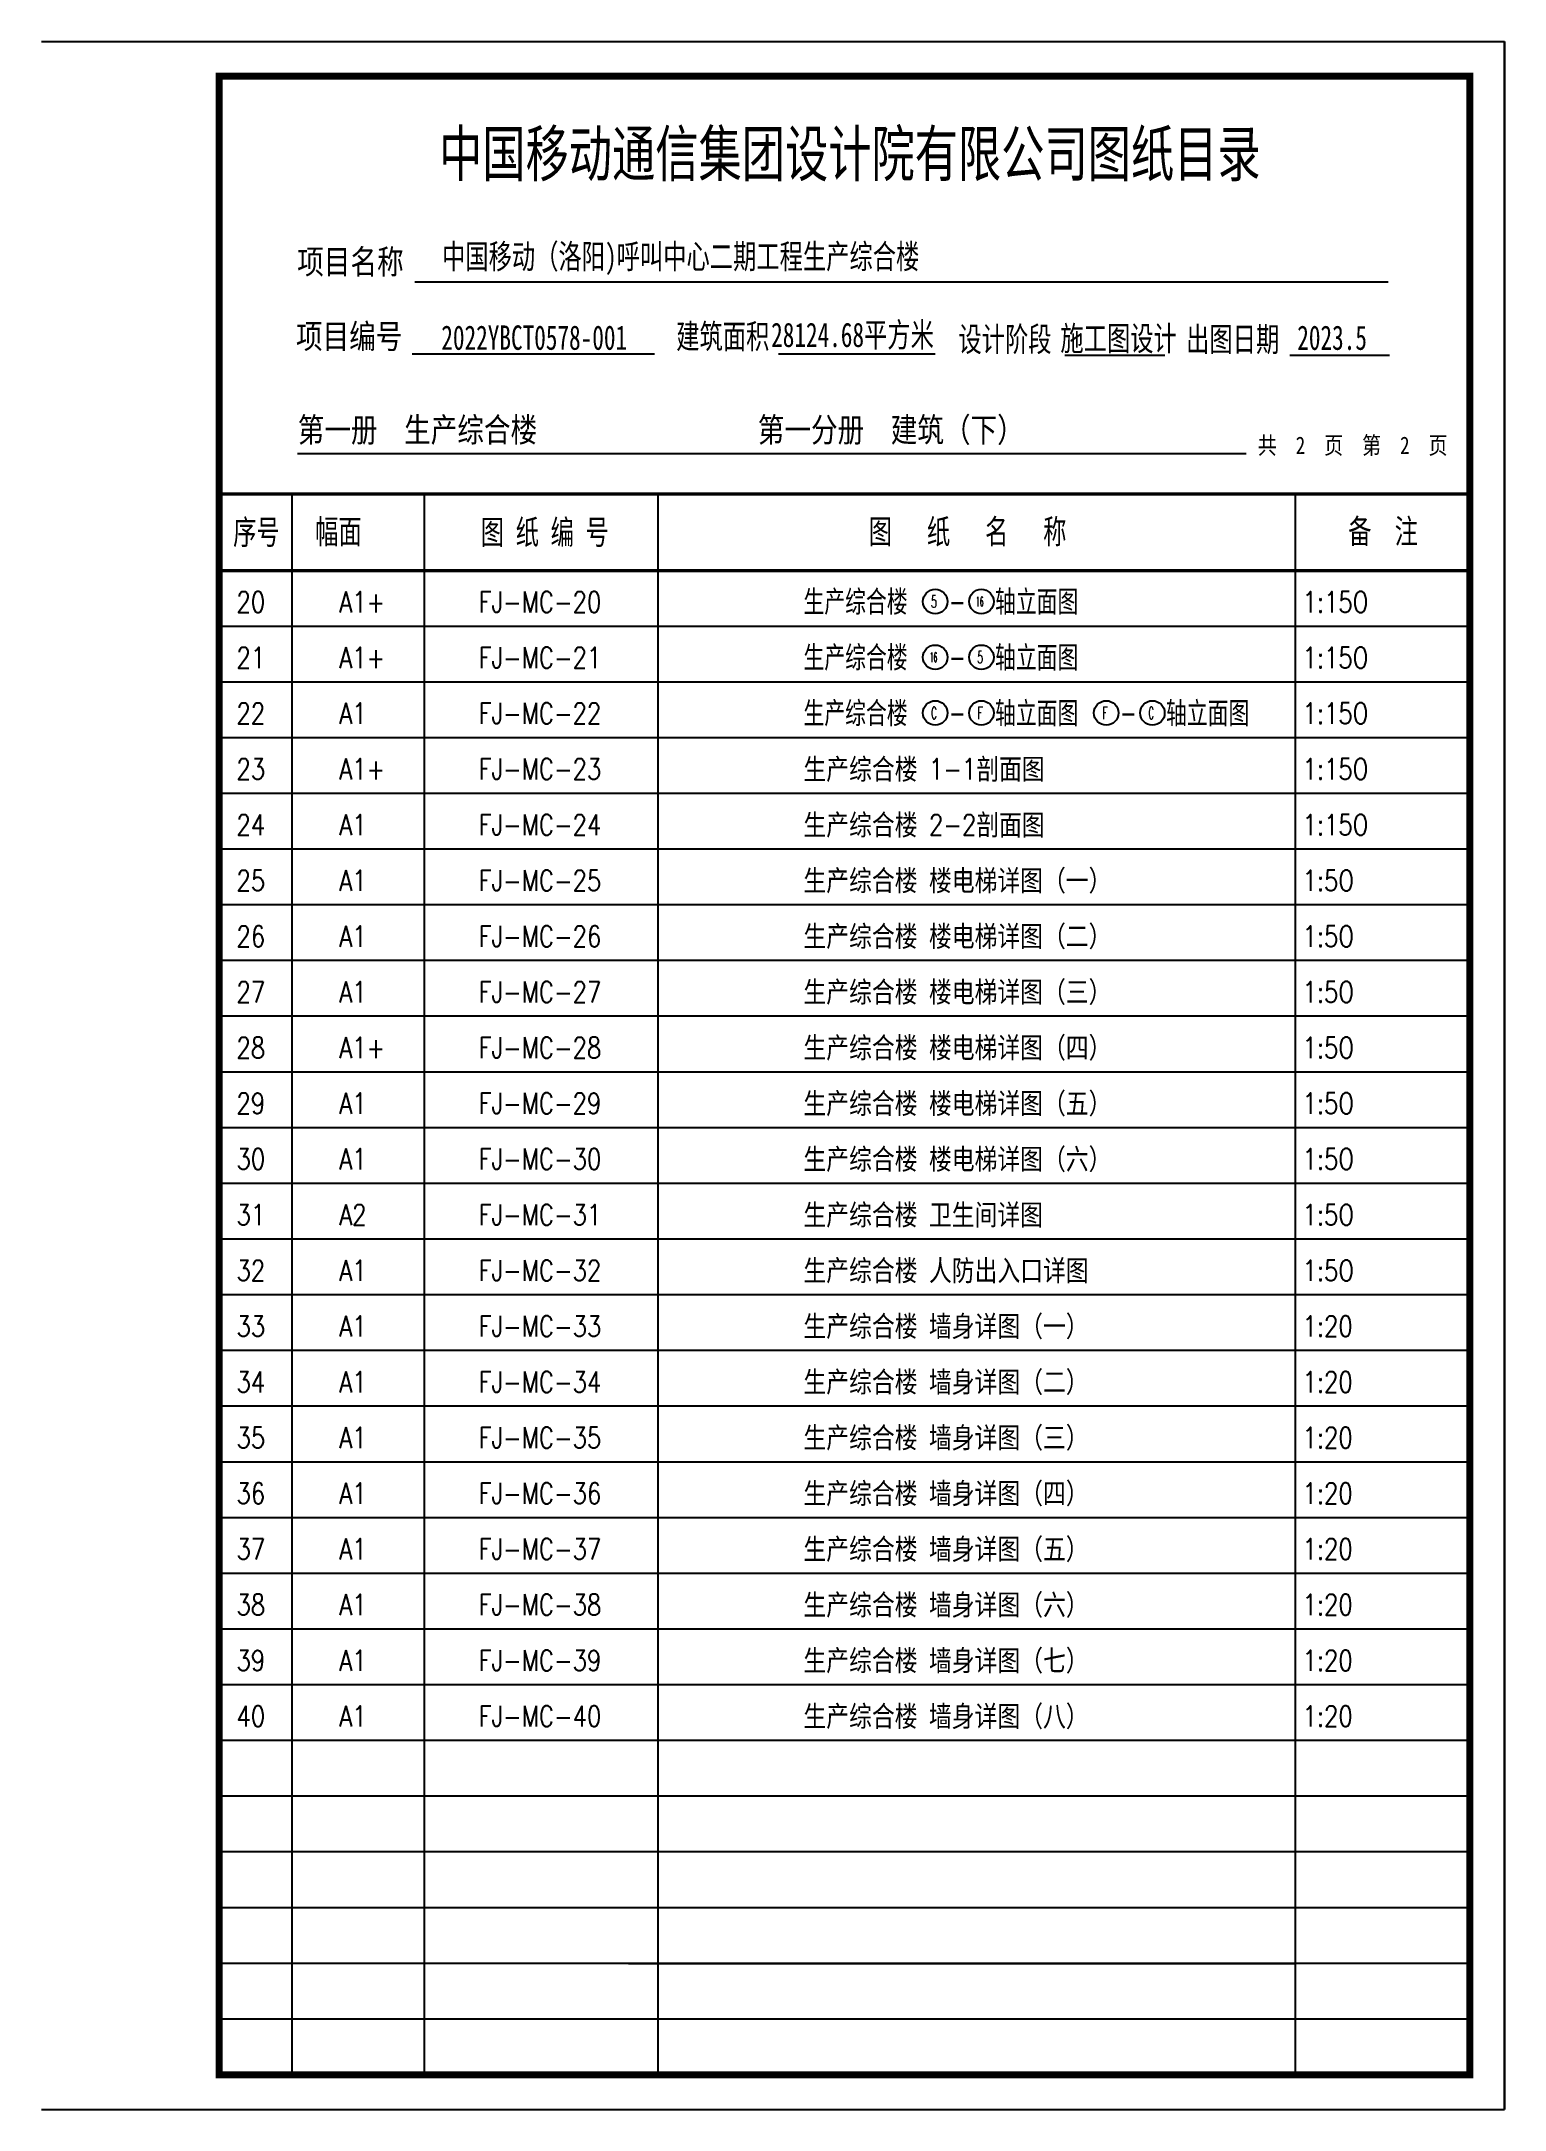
# Model space of a CAD drawing. Extents: x 1109697 to 1467097, y -139975 to 53891.
# Drawn here: x 1214797 to 1235797, y -5509 to 24191 of the extents above; entities that cross this region are included whole.
import ezdxf
from ezdxf.enums import TextEntityAlignment as Align

# ---------------------------------------------------------------- set-up
doc = ezdxf.new("R2010")
doc.units = 0
doc.header["$LTSCALE"] = 1000
doc.header["$MEASUREMENT"] = 0
doc.layers.add('表头', color=7, linetype='Continuous')
doc.styles.add('ROMANS', font='romans__.ttf', dxfattribs={"width": 0.7})
doc.styles.add('ST', font='')
doc.styles.add('TureType黑体', font='simhei.ttf', dxfattribs={"width": 0.7})
doc.styles.get('ST').set_extended_font_data('NSimSun')

msp = doc.modelspace()

# ---------------------------------------------------------------- texts
at = {"color": 7, "style": 'ROMANS'}
for s, height, width, p in [('生产综合楼', 313.1, 0.7, (1225734, 15991)), ('轴立面图', 313.1, 0.7, (1228483, 15991)), ('20', 300, 0.8, (1217597, 15991)), ('A1+', 300, 0.8, (1219072, 15991)), ('FJ-MC-20', 300, 0.8, (1221073, 15991)), ('-', 313, 0.7, (1227820, 15991)), ('1:15O', 300, 0.8, (1232897, 15991)), ('21', 300, 0.8, (1217597, 15191)), ('A1+', 300, 0.8, (1219072, 15191)), ('FJ-MC-21', 300, 0.8, (1221073, 15191)), ('生产综合楼', 313.1, 0.7, (1225734, 15191)), ('轴立面图', 313.1, 0.7, (1228483, 15191)), ('1:15O', 300, 0.8, (1232897, 15191)), ('-', 313, 0.7, (1227820, 15191)), ('22', 300, 0.8, (1217597, 14391)), ('A1', 300, 0.8, (1219072, 14391)), ('FJ-MC-22', 300, 0.8, (1221073, 14391)), ('生产综合楼', 313.1, 0.7, (1225734, 14391)), ('轴立面图', 313.1, 0.7, (1228483, 14391)), ('轴立面图', 313.1, 0.7, (1230937, 14391)), ('1:15O', 300, 0.8, (1232897, 14391)), ('-', 313, 0.7, (1227820, 14391)), ('-', 313, 0.7, (1230274, 14391)), ('23', 300, 0.8, (1217597, 13591)), ('A1+', 300, 0.8, (1219072, 13591)), ('FJ-MC-23', 300, 0.8, (1221073, 13591)), ('生产综合楼 1-1剖面图', 300, 0.8, (1225734, 13591)), ('1:15O', 300, 0.8, (1232897, 13591)), ('24', 300, 0.8, (1217597, 12791)), ('A1', 300, 0.8, (1219072, 12791)), ('FJ-MC-24', 300, 0.8, (1221073, 12791)), ('生产综合楼 2-2剖面图', 300, 0.8, (1225734, 12791)), ('1:15O', 300, 0.8, (1232897, 12791)), ('25', 300, 0.8, (1217597, 11991)), ('A1', 300, 0.8, (1219072, 11991)), ('FJ-MC-25', 300, 0.8, (1221073, 11991)), ('生产综合楼 楼电梯详图（一）', 300, 0.8, (1225734, 11991)), ('1:5O', 300, 0.8, (1232897, 11991)), ('26', 300, 0.8, (1217597, 11191)), ('A1', 300, 0.8, (1219072, 11191)), ('FJ-MC-26', 300, 0.8, (1221073, 11191)), ('生产综合楼 楼电梯详图（二）', 300, 0.8, (1225734, 11191)), ('1:5O', 300, 0.8, (1232897, 11191)), ('生产综合楼 楼电梯详图（三）', 300, 0.8, (1225734, 10391)), ('27', 300, 0.8, (1217597, 10391)), ('A1', 300, 0.8, (1219072, 10391)), ('FJ-MC-27', 300, 0.8, (1221073, 10391)), ('1:5O', 300, 0.8, (1232897, 10391)), ('28', 300, 0.8, (1217597, 9591)), ('A1+', 300, 0.8, (1219072, 9591)), ('FJ-MC-28', 300, 0.8, (1221073, 9591)), ('生产综合楼 楼电梯详图（四）', 300, 0.8, (1225734, 9591)), ('1:5O', 300, 0.8, (1232897, 9591)), ('29', 300, 0.8, (1217597, 8791)), ('A1', 300, 0.8, (1219072, 8791)), ('FJ-MC-29', 300, 0.8, (1221073, 8791)), ('生产综合楼 楼电梯详图（五）', 300, 0.8, (1225734, 8791)), ('1:5O', 300, 0.8, (1232897, 8791)), ('生产综合楼 楼电梯详图（六）', 300, 0.8, (1225734, 7991)), ('30', 300, 0.8, (1217597, 7991)), ('A1', 300, 0.8, (1219072, 7991)), ('FJ-MC-30', 300, 0.8, (1221073, 7991)), ('1:5O', 300, 0.8, (1232897, 7991)), ('31', 300, 0.8, (1217597, 7191)), ('A2', 300, 0.8, (1219072, 7191)), ('FJ-MC-31', 300, 0.8, (1221073, 7191)), ('生产综合楼 卫生间详图', 300, 0.8, (1225734, 7191)), ('1:5O', 300, 0.8, (1232897, 7191)), ('32', 300, 0.8, (1217597, 6391)), ('A1', 300, 0.8, (1219072, 6391)), ('FJ-MC-32', 300, 0.8, (1221073, 6391)), ('生产综合楼 人防出入口详图', 300, 0.8, (1225734, 6391)), ('1:5O', 300, 0.8, (1232897, 6391)), ('生产综合楼 墙身详图（一）', 300, 0.8, (1225734, 5591)), ('33', 300, 0.8, (1217597, 5591)), ('A1', 300, 0.8, (1219072, 5591)), ('FJ-MC-33', 300, 0.8, (1221073, 5591)), ('1:20', 300, 0.8, (1232897, 5591)), ('34', 300, 0.8, (1217597, 4791)), ('A1', 300, 0.8, (1219072, 4791)), ('FJ-MC-34', 300, 0.8, (1221073, 4791)), ('生产综合楼 墙身详图（二）', 300, 0.8, (1225734, 4791)), ('1:20', 300, 0.8, (1232897, 4791)), ('35', 300, 0.8, (1217597, 3991)), ('A1', 300, 0.8, (1219072, 3991)), ('FJ-MC-35', 300, 0.8, (1221073, 3991)), ('生产综合楼 墙身详图（三）', 300, 0.8, (1225734, 3991)), ('1:20', 300, 0.8, (1232897, 3991)), ('36', 300, 0.8, (1217597, 3191)), ('A1', 300, 0.8, (1219072, 3191)), ('FJ-MC-36', 300, 0.8, (1221073, 3191)), ('生产综合楼 墙身详图（四）', 300, 0.8, (1225734, 3191)), ('1:20', 300, 0.8, (1232897, 3191)), ('37', 300, 0.8, (1217597, 2391)), ('A1', 300, 0.8, (1219072, 2391)), ('FJ-MC-37', 300, 0.8, (1221073, 2391)), ('生产综合楼 墙身详图（五）', 300, 0.8, (1225734, 2391)), ('1:20', 300, 0.8, (1232897, 2391)), ('38', 300, 0.8, (1217597, 1591)), ('A1', 300, 0.8, (1219072, 1591)), ('FJ-MC-38', 300, 0.8, (1221073, 1591)), ('生产综合楼 墙身详图（六）', 300, 0.8, (1225734, 1591)), ('1:20', 300, 0.8, (1232897, 1591)), ('39', 300, 0.8, (1217597, 791)), ('A1', 300, 0.8, (1219072, 791)), ('FJ-MC-39', 300, 0.8, (1221073, 791)), ('生产综合楼 墙身详图（七）', 300, 0.8, (1225734, 791)), ('1:20', 300, 0.8, (1232897, 791)), ('生产综合楼 墙身详图（八）', 300, 0.8, (1225734, -9)), ('40', 300, 0.8, (1217597, -9)), ('A1', 300, 0.8, (1219072, -9)), ('FJ-MC-40', 300, 0.8, (1221073, -9)), ('1:20', 300, 0.8, (1232897, -9))]:
    msp.add_text(s, height=height, dxfattribs=dict(at, width=width)).set_placement(p)
for s, height, width, p, p2 in [('5', 175, 0.484902, (1227566, 16060), (1227648, 16060)), ('16', 137.9, 0.419423, (1228208, 16078), (1228320, 16078)), ('16', 137.9, 0.419423, (1227545, 15278), (1227657, 15278)), ('5', 175, 0.484902, (1228229, 15260), (1228311, 15260)), ('C', 175, 0.387484, (1227567, 14459), (1227648, 14459)), ('F', 175, 0.537314, (1228229, 14460), (1228311, 14460)), ('F', 175, 0.537314, (1230020, 14460), (1230102, 14460)), ('C', 175, 0.387484, (1230684, 14459), (1230765, 14459))]:
    msp.add_text(s, height=height, dxfattribs=dict(at, width=width)).set_placement(p, p2, align=Align.FIT)
at = {"layer": '表头', "color": 7, "width": 0.7}
for s, height, style, p in [('中国移动通信集团设计院有限公司图纸目录', 650, 'TureType黑体', (1226400, 22593)), ('2022YBCT0578-001', 350, 'ST', (1221870, 19937))]:
    msp.add_text(s, height=height, dxfattribs=dict(at, style=style)).set_placement(p, align=Align.MIDDLE)
at = {"layer": '表头', "color": 7, "style": 'ST'}
for s, height, width, p in [('项目名称', 350, 0.8, (1218469, 20851)), ('              28124.68平方米', 350, 0.7, (1222937, 19802)), ('项目编号', 350, 0.8, (1218451, 19780)), ('建筑面积', 350, 0.7, (1223908, 19780)), ('设计阶段', 350, 0.7, (1227958, 19739)), ('施工图设计', 350, 0.7, (1229421, 19751)), ('出图日期', 350, 0.7, (1231226, 19738)), ('2023.5', 350, 0.7, (1232821, 19761)), ('第一册  生产综合楼', 350, 0.8, (1218476, 18438)), ('第一分册  建筑（下）', 350, 0.8, (1225078, 18438)), ('共  2  页  第  2  页', 250, 0.8, (1232254, 18266)), ('序号', 350, 0.7, (1217549, 16969)), ('幅面', 350, 0.7, (1218726, 16977)), ('图 纸 编 号', 350, 0.7, (1221103, 16969)), ('图   纸   名   称', 350, 0.7, (1226672, 16977)), ('备  注', 350, 0.7, (1233552, 16981))]:
    msp.add_text(s, height=height, dxfattribs=dict(at, width=width)).set_placement(p)
at = {"layer": '表头', "color": 7, "lineweight": 0, "style": 'ST', "width": 0.7}
msp.add_text('中国移动（洛阳)呼叫中心二期工程生产综合楼', height=350, dxfattribs=at).set_placement((1223972, 21085), align=Align.MIDDLE)

# ---------------------------------------------------------------- linework, layer by layer
msp.add_line((1223222, -3409), (1232797, -3409))
at = {"color": 7}
for centre in [(1227625, 16147), (1228288, 16147), (1227625, 15347), (1228288, 15347), (1227625, 14547), (1228288, 14547), (1230079, 14547), (1230742, 14547)]:
    msp.add_circle(centre, 176, dxfattribs=at)
at = {"layer": '表头', "color": 4}
for p, q in [((1214797, 24191), (1235797, 24191)), ((1235797, -5509), (1235797, 24191)), ((1235797, 24191), (1235797, -5509)), ((1220156, 20736), (1234127, 20736)), ((1220120, 19704), (1223598, 19704)), ((1225377, 19704), (1227626, 19704)), ((1229486, 19686), (1230919, 19686)), ((1232715, 19686), (1234144, 19686)), ((1218473, 18273), (1232088, 18273)), ((1218397, -5009), (1218397, 17691)), ((1220297, -5023), (1220297, 17677)), ((1223647, -5009), (1223647, 17691)), ((1232797, -5009), (1232797, 17691)), ((1214797, -5509), (1235797, -5509))]:
    msp.add_line(p, q, dxfattribs=at)
at = {"layer": '表头', "color": 7}
for p, q in [((1235297, 16591), (1217347, 16591)), ((1235297, 15791), (1217347, 15791)), ((1235297, 14991), (1217347, 14991)), ((1235297, 14191), (1217347, 14191)), ((1235297, 13391), (1217347, 13391)), ((1235297, 12591), (1217347, 12591)), ((1235297, 11791), (1217347, 11791)), ((1235297, 10991), (1217347, 10991)), ((1235297, 10191), (1217347, 10191)), ((1235297, 9391), (1217347, 9391)), ((1235297, 8591), (1217347, 8591)), ((1235297, 7791), (1217347, 7791)), ((1235297, 6991), (1217347, 6991)), ((1235297, 6191), (1217347, 6191)), ((1235297, 5391), (1217347, 5391)), ((1235297, 4591), (1217347, 4591)), ((1235297, 3791), (1217347, 3791)), ((1235297, 2991), (1217347, 2991)), ((1235297, 2191), (1217347, 2191)), ((1235297, 1391), (1217347, 1391)), ((1235297, 591), (1217347, 591)), ((1235297, -209), (1217347, -209)), ((1235297, -1009), (1217347, -1009)), ((1235297, -1809), (1217347, -1809)), ((1235297, -2609), (1217347, -2609)), ((1235297, -3409), (1217347, -3409)), ((1235297, -4209), (1217347, -4209))]:
    msp.add_line(p, q, dxfattribs=at)
at = {"layer": '表头', "color": 4, "const_width": 100}
msp.add_lwpolyline([(1235297, -5009), (1217347, -5009), (1217347, 23691), (1235297, 23691)], close=True, dxfattribs=at)
at = {"layer": '表头', "color": 4, "const_width": 50}
for points in [[(1235297, 17691), (1217347, 17691)], [(1235297, 16591), (1217347, 16591)]]:
    msp.add_lwpolyline(points, dxfattribs=at)

msp.set_redraw_order([(e.dxf.handle, doc.entitydb.next_handle()) for e in msp.query("TEXT MTEXT ATTDEF DIMENSION ARC_DIMENSION")])  # texts and dimensions are drawn at this point

doc.saveas('drawing.dxf')
